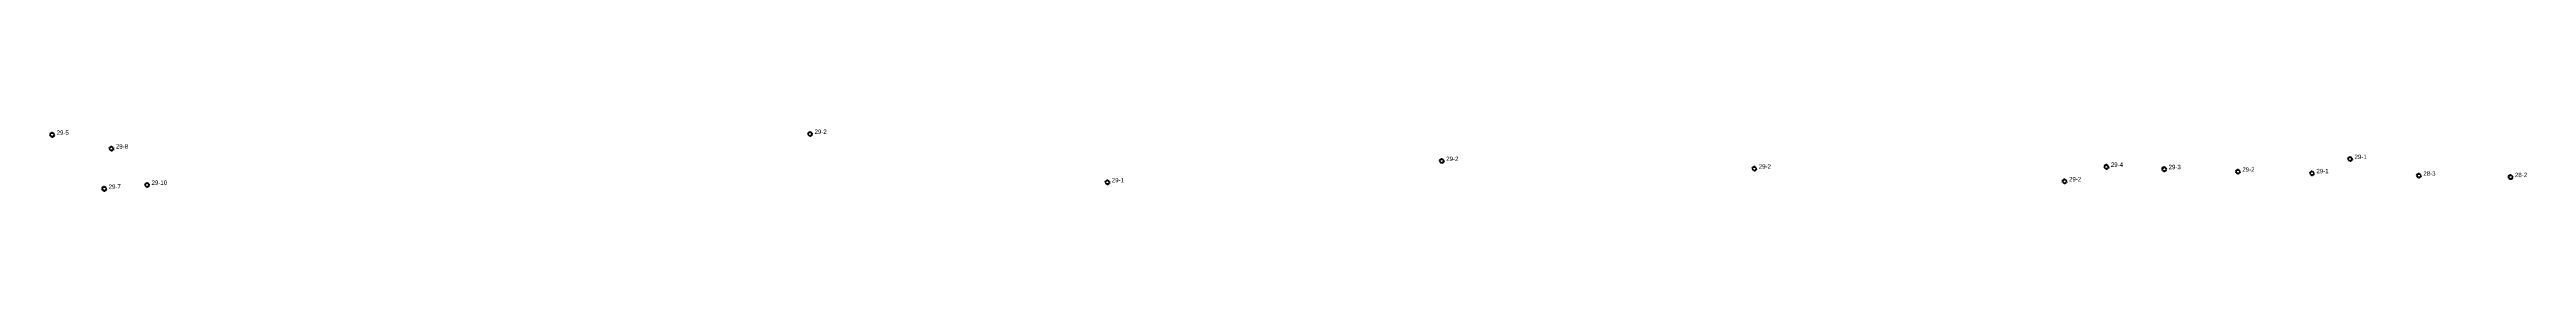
# Model space of a CAD drawing. Extents: x 486468 to 494393, y 5455952 to 5461583.
# Drawn here: x 486565 to 487686, y 5456371 to 5456399 of the extents above; entities that cross this region are included whole.
import ezdxf

# ---------------------------------------------------------------- set-up
doc = ezdxf.new("R2010")
doc.units = 0
doc.layers.add('Level 0', color=7, linetype='Continuous')
doc.layers.add('StreetLightingPoles', color=7, linetype='Continuous')

# ---------------------------------------------------------------- blocks, each defined once
blk = doc.blocks.new('Light')
at = {"layer": 'Level 0'}
for p, q in [((-0.7, 0.2), (-1.2, 0.4)), ((-0.4, 0.6), (-0.7, 1)), ((0, 0.8), (0, 1.3)), ((0.4, 0.6), (0.7, 1)), ((0.7, 0.2), (1.2, 0.4)), ((-0.7, -0.2), (-1.2, -0.4)), ((-0.4, -0.6), (-0.7, -1)), ((0, -0.8), (0, -1.3)), ((0.4, -0.6), (0.7, -1)), ((0.7, -0.2), (1.2, -0.4))]:
    blk.add_line(p, q, dxfattribs=at)
blk.add_circle((0, 0), 0.75, dxfattribs=at)

msp = doc.modelspace()

# ---------------------------------------------------------------- block references
at = {"layer": 'StreetLightingPoles'}
for p in [(486566.222, 5456396.622), (486909.307, 5456397.038), (486593.057, 5456390.353), (487195.241, 5456384.706), (487606.408, 5456385.623), (486589.774, 5456372.11), (486609.197, 5456373.886), (487043.875, 5456375.06), (487336.722, 5456381.231), (487477.167, 5456375.48), (487496.096, 5456382.08), (487522.238, 5456381.018), (487555.61, 5456379.875), (487589.146, 5456379.154), (487637.52, 5456378.046), (487679.005, 5456377.412)]:
    msp.add_blockref('Light', p, dxfattribs=at)

# ---------------------------------------------------------------- texts
for s, p in [('29-5', (486568.222, 5456396.622)), ('29-2', (486911.307, 5456397.038)), ('29-8', (486595.057, 5456390.353)), ('29-2', (487197.241, 5456384.706)), ('29-4', (487498.096, 5456382.08)), ('29-1', (487608.408, 5456385.623)), ('29-7', (486591.774, 5456372.11)), ('29-10', (486611.197, 5456373.886)), ('29-1', (487045.875, 5456375.06)), ('29-2', (487338.722, 5456381.231)), ('29-2', (487479.167, 5456375.48)), ('29-3', (487524.238, 5456381.018)), ('29-2', (487557.61, 5456379.875)), ('29-1', (487591.146, 5456379.154)), ('28-3', (487639.52, 5456378.046)), ('28-2', (487681.005, 5456377.412))]:
    msp.add_text(s, height=2, dxfattribs=at).set_placement(p)

doc.saveas('drawing.dxf')
